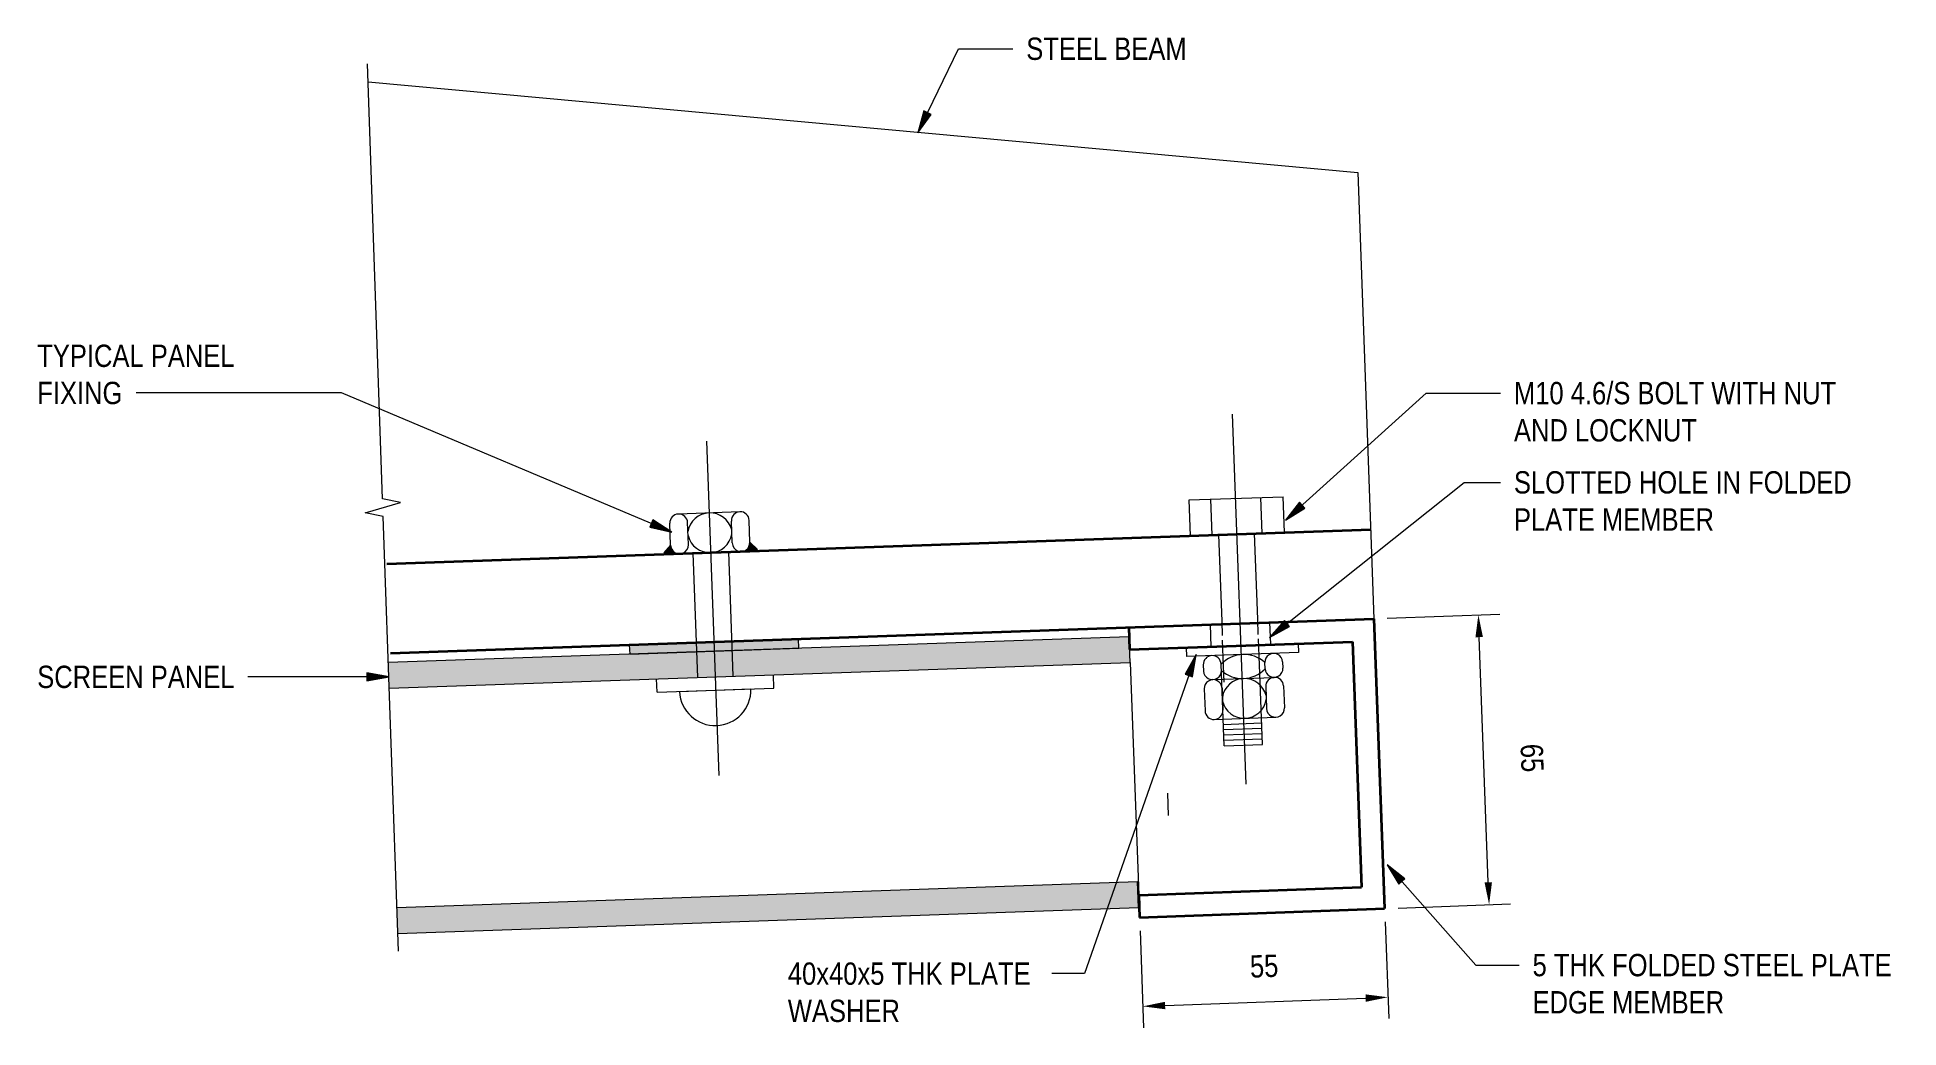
# Model space of a CAD drawing. Header units: metres. Extents: x 10.38 to 19.36, y -0.51 to 4.86.
# Drawn here: x 18.9427 to 19.3601, y 1.8924 to 2.1144 of the extents above; entities that cross this region are included whole.
import ezdxf

# ---------------------------------------------------------------- set-up
doc = ezdxf.new("R2010")
doc.units = ezdxf.units.M
doc.linetypes.add('JacobsCenter', pattern=[0.015000000000000001, 0.009000000000000003, -0.0015, 0.003, -0.0015])
doc.linetypes.add('JacobsDash', pattern=[0.0045000000000000005, 0.003, -0.0015])
doc.layers.get('Defpoints').update_dxf_attribs({"color": 41})
for name, color, linetype, lineweight in [('A-ANNO-DIMS', 7, 'Continuous', 9), ('A-DETL', 7, 'Continuous', 13), ('A-DETL-GENF', 7, 'Continuous', 9), ('G-ANNO-TEXT', 7, 'Continuous', 9)]:
    doc.layers.add(name, color=color, linetype=linetype, lineweight=lineweight)
doc.styles.add('Arial Narrow_4', font='ARIALN.TTF', dxfattribs={"height": 0.005})
doc.dimstyles.new('Dimension_Standard_O__mm__2', dxfattribs={"dimscale": 0.3048, "dimtxt": 0.005117154868091298, "dimasz": 0.01640419947506562, "dimexe": 0.01574803149606299, "dimexo": 0.00984251968503937, "dimgap": 0.00984251968503937, "dimtad": 1, "dimdec": 0, "dimlfac": 1000, "dimzin": 0, "dimdsep": 46, "dimtxsty": 'Arial Narrow_4', "dimsah": 1, "dimcen": 0.09, "dimaunit": 1, "dimadec": 4, "dimazin": 0, "dimtfac": 1, "dimtdec": 4, "dimtix": 1, "dimtmove": 2, "dimatfit": 3, "dimfxl": 1, "dimtvp": 1, "dimtfill": 1, "dimtolj": 1, "dimtzin": 0, "dimlwd": 18, "dimlwe": 18, "dimarcsym": 2})

msp = doc.modelspace()

# ---------------------------------------------------------------- texts
at = {"layer": 'G-ANNO-TEXT', "char_height": 0.005, "attachment_point": 1, "style": 'Arial Narrow_4', "bg_fill": 3, "box_fill_scale": 1, "bg_fill_color": 256, "bg_fill_transparency": 0}
for s, insert in [('STEEL BEAM', (19.16443831300334, 2.114368556609584)), ('TYPICAL PANEL ', (18.94267119196331, 2.045541274968118)), ('FIXING', (18.94267119196331, 2.037206899968118))]:
    msp.add_mtext(s, dxfattribs=dict(at, insert=insert))
at = {"layer": 'G-ANNO-TEXT', "char_height": 0.005, "attachment_point": 1, "style": 'Arial Narrow_4', "bg_fill": 3, "box_fill_scale": 1, "bg_fill_color": 256, "bg_fill_true_color": 13158600, "bg_fill_transparency": 0}
for s, insert in [('M10 4.6/S BOLT WITH NUT ', (19.27378818052864, 2.037173386201004)), ('AND LOCKNUT', (19.27378818052864, 2.028839011201004)), ('SLOTTED HOLE IN FOLDED ', (19.27378818052864, 2.017173386201003)), ('PLATE MEMBER', (19.27378818052864, 2.008839011201003)), ('SCREEN PANEL', (18.94267119196331, 1.973575974147731)), ('5 THK FOLDED STEEL PLATE ', (19.27796341966404, 1.908970252507024)), ('40x40x5 THK PLATE ', (19.11098085855143, 1.907054907121986)), ('EDGE MEMBER', (19.27796341966404, 1.900635877507024)), ('WASHER', (19.11098085855143, 1.898720532121986))]:
    msp.add_mtext(s, dxfattribs=dict(at, insert=insert))

# ---------------------------------------------------------------- blocks, each defined once
blk = doc.blocks.new('CS_DET_BreakLine_ViewScale - Std Break-6970491-DRG-2873234 - DETAIL C')
at = {"layer": 'A-DETL-GENF'}
for p, q in [((0.09350736731043177, 0), (-0.003999999999999937, 0)), ((0.09450736731043184, 0.004), (0.09350736731043177, 0)), ((0.09650736731043187, -0.004), (0.09450736731043184, 0.004)), ((0.09750736731043184, 0), (0.09650736731043187, -0.004)), ((0.1950147346208631, 0), (0.09750736731043184, 0))]:
    blk.add_line(p, q, dxfattribs=at)
blk = doc.blocks.new('DIMBLOCK50-DRG-2873234 - DETAIL C')
at = {"layer": 'A-ANNO-DIMS', "color": 0, "lineweight": 18, "transparency": 16777216}
for p, q in [((19.24538001395058, 1.984221212018697), (19.27060362203709, 1.985157635132066)), ((19.26803288505625, 1.925020863424766), (19.2659924229874, 1.979983000524283)), ((19.24779146912286, 1.919265959082906), (19.27301507720937, 1.920202382196274))]:
    blk.add_line(p, q, dxfattribs=at)
at = {"layer": 'A-ANNO-DIMS', "color": 0, "transparency": 16777216}
for points in [[(19.26682518264042, 1.980013916616235), (19.26515966333437, 1.979952084432331), (19.26580692643568, 1.98497955844242)], [(19.26886564470927, 1.925051779516719), (19.26720012540322, 1.924989947332814), (19.26821838160796, 1.920024305506629)]]:
    blk.add_solid(points, dxfattribs=at)
at = {"layer": 'Defpoints', "color": 0, "transparency": 16777216}
for p in [(19.2423820791997, 1.984109914087669), (19.26580692643568, 1.98497955844242), (19.24479353437198, 1.919154661151878)]:
    blk.add_point(p, dxfattribs=at)
at = {"layer": 'A-ANNO-DIMS', "color": 0, "lineweight": 18, "transparency": 16777216, "insert": (19.28025197287817, 1.956163384714905), "char_height": 0.005, "width": 0.007602630089735642, "attachment_point": 1, "rotation": 272.12612181356536, "line_spacing_factor": 0.9746961653507233, "style": 'Arial Narrow_4', "bg_fill": 3, "box_fill_scale": 1.1, "bg_fill_color": 256, "bg_fill_true_color": 13158600, "bg_fill_transparency": 0}
blk.add_mtext('\\A1;65', dxfattribs=at)
blk = doc.blocks.new('DIMBLOCK51-DRG-2873234 - DETAIL C')
at = {"layer": 'A-ANNO-DIMS', "color": 0, "lineweight": 18, "transparency": 16777216}
for p, q in [((19.24490483230301, 1.916156726400996), (19.24571016140174, 1.894464282807103)), ((19.1899426952035, 1.914116264332149), (19.19074802430222, 1.892423820738252)), ((19.19556650553071, 1.897406012891377), (19.24053552679395, 1.899075481856801))]:
    blk.add_line(p, q, dxfattribs=at)
at = {"layer": 'A-ANNO-DIMS', "color": 0, "transparency": 16777216}
for points in [[(19.240504610702, 1.899908241509824), (19.2405664428859, 1.898242722203778), (19.24553208471209, 1.899260978408515)], [(19.19553558943876, 1.8982387725444), (19.19559742162267, 1.896573253238354), (19.19056994761258, 1.897220516339664)]]:
    blk.add_solid(points, dxfattribs=at)
at = {"layer": 'Defpoints', "color": 0, "transparency": 16777216}
for p in [(19.18983139727247, 1.917114199083031), (19.24479353437199, 1.919154661151878), (19.24553208471209, 1.899260978408515)]:
    blk.add_point(p, dxfattribs=at)
at = {"layer": 'A-ANNO-DIMS', "color": 0, "lineweight": 18, "transparency": 16777216, "insert": (19.21449539000586, 1.908629508358345), "char_height": 0.005, "width": 0.007602630089735642, "attachment_point": 1, "rotation": 2.126121813569673, "line_spacing_factor": 0.9746961653507233, "style": 'Arial Narrow_4', "bg_fill": 3, "box_fill_scale": 1.1, "bg_fill_color": 256, "bg_fill_true_color": 13158600, "bg_fill_transparency": 0}
blk.add_mtext('\\A1;55', dxfattribs=at)

# ---------------------------------------------------------------- hatches: boundary and pattern name
at = {"layer": 'A-DETL-GENF'}
for points in [[(19.08313484711483, 1.998858384814498), (19.08563312607389, 1.998951133090355), (19.08525648770856, 1.999257159755888), (19.0849646447404, 1.999644892215448), (19.08477478006463, 2.000091501869572), (19.08469807238071, 2.000570693594762), (19.08349890240144, 1.999257159755888)], [(19.10164135230271, 1.999545436371362), (19.10413963126178, 1.999638184647218), (19.10245374562795, 2.001229870615155), (19.10241277998679, 2.000746310283339), (19.10225655296257, 2.000286852020637), (19.10199426276419, 1.999878547440576)]]:
    msp.add_hatch(color=256, dxfattribs=at).paths.add_polyline_path(points)
at = {"layer": 'A-DETL-GENF', "true_color": 0xc0c0c0}
for points in [[(19.0215971692953, 1.968523478999509), (19.18770116696502, 1.974323958413791), (19.18750072812597, 1.980063775776576), (19.02139673045625, 1.974263296362294)], [(19.07552177137019, 1.976153384439781), (19.11345918438085, 1.977478188094639), (19.11340263705278, 1.979605852719284), (19.07542255766885, 1.97827955912184)], [(19.02351634288682, 1.913565537938883), (19.18961147821824, 1.919365707873491), (19.18941103937918, 1.925105525236275), (19.02331590404777, 1.919305355301667)]]:
    msp.add_hatch(color=9, dxfattribs=at).paths.add_polyline_path(points)
at = {"layer": 'G-ANNO-TEXT'}
for points in [[(19.14011440547955, 2.093028868813947), (19.14308480244691, 2.097146395008089), (19.14149738869152, 2.097914013390986)], [(19.22259369646792, 2.006213135171924), (19.22689530124055, 2.008910073525533), (19.22571347548806, 2.010218663722393)], [(19.08496414509592, 2.003507691156048), (19.08069842071813, 2.00626103015367), (19.08001397797721, 2.004636019831554)], [(19.21900642964449, 1.979935418230926), (19.22346744680356, 1.982359589431487), (19.22236929916861, 1.983739151747738)], [(19.20251866341183, 1.97609152302445), (19.20003419941872, 1.971663801401531), (19.20169840091497, 1.971081088957486)], [(19.02155524590425, 1.971075974147731), (19.01655524590424, 1.971957609051273), (19.01655524590424, 1.970194339244188)], [(19.24532494610107, 1.928935835864024), (19.24797827104091, 1.924607193251521), (19.24929873893431, 1.925775732919249)]]:
    msp.add_hatch(color=256, dxfattribs=at).paths.add_polyline_path(points)

# ---------------------------------------------------------------- linework, layer by layer
at = {"layer": 'A-DETL', "lineweight": 18}
for p, q in [((19.01685002478578, 2.104463911544459), (19.23880164594839, 2.084090298309782)), ((19.23880164594839, 2.084090298309782), (19.2423820791997, 1.98410991408767)), ((19.08670289692658, 1.967776528120745), (19.10269137748977, 1.968361968803977))]:
    msp.add_line(p, q, dxfattribs=at)
at = {"layer": 'A-DETL', "linetype": 'JacobsCenter', "lineweight": 9}
for p, q in [((19.21372534130872, 1.947015203750745), (19.21064560885698, 2.029971255630596)), ((19.09272959461974, 2.023882275194153), (19.09547398584132, 1.948932503234374)), ((19.18770749252563, 1.974323958413789), (19.18964591542909, 1.922110360815627))]:
    msp.add_line(p, q, dxfattribs=at)
at = {"layer": 'A-DETL'}
for p, q in [((19.1002342975789, 2.008083236413797), (19.08643956067979, 2.007571108631331)), ((19.1002342975789, 2.008083236413797), (19.08643956067979, 2.007571108631331)), ((19.1002342975789, 2.008083236413797), (19.08643956067979, 2.007571108631331)), ((19.20096373245063, 2.010722515074344), (19.22202551967363, 2.011458008891043)), ((19.20127977246537, 2.002686780794597), (19.20096373245063, 2.010722515074344)), ((19.20573426119565, 2.010889105609003), (19.20601491836809, 2.002852135733176)), ((19.21695930310057, 2.0112810927099), (19.2172753431153, 2.003245358430153)), ((19.22230617684607, 2.003421039015216), (19.22202551967363, 2.011458008891043)), ((19.0846980723807, 2.00057069359476), (19.08451513613322, 2.005498286843395)), ((19.08869531871521, 2.000719090836131), (19.08851238246773, 2.005646684084765)), ((19.09849280927981, 2.001082821377228), (19.09830987303233, 2.006010414625858)), ((19.10249005561432, 2.001231218618599), (19.10230711936684, 2.006158811867229)), ((19.0846980723807, 2.00057069359476), (19.08313484711482, 1.998858384814496)), ((19.1016413523027, 1.99954543637136), (19.10413963126177, 1.999638184647216)), ((19.10413963126177, 1.999638184647216), (19.10245374562795, 2.001229870615155)), ((19.20832626842121, 1.983579774812224), (19.20761853334484, 2.002908135202133)), ((19.21633174911079, 1.984014324275237), (19.21561994561711, 2.003187550675701)), ((19.08313484711482, 1.998858384814496), (19.08563312607389, 1.998951133090353)), ((19.10056563106775, 1.999158396830656), (19.08677089416864, 1.99864626904819)), ((19.10056563106775, 1.999158396830656), (19.08677089416864, 1.99864626904819)), ((19.10056563106775, 1.999158396830656), (19.08677089416864, 1.99864626904819)), ((19.08971103962775, 1.998790714792689), (19.09068374646483, 1.970936035435819)), ((19.0976562277616, 1.99906816687608), (19.09862893459869, 1.97121348751921)), ((19.20882847221336, 1.969864507323194), (19.20862498888346, 1.975421670257228)), ((19.21737399110756, 1.955940365738204), (19.21663869248604, 1.975746459790114)), ((19.2219277693731, 1.974424118452685), (19.22197927285791, 1.973036814255082)), ((19.08168521581814, 1.967621799821341), (19.08154545454313, 1.970616919250073)), ((19.10786017179981, 1.968535849425634), (19.10778051418635, 1.971533067720476)), ((19.20413578613948, 1.973763593428845), (19.20418728962429, 1.972376289231248)), ((19.20626011141223, 1.97045186468468), (19.22005484831135, 1.970963992467146)), ((19.20626011141223, 1.97045186468468), (19.22005484831135, 1.970963992467146)), ((19.20626011141223, 1.97045186468468), (19.22005484831135, 1.970963992467146)), ((19.20881202724848, 1.955622503962602), (19.20813303247399, 1.973911990670216)), ((19.21798202652341, 1.972888417013711), (19.2179305230386, 1.974275721211314)), ((19.08168521581814, 1.967621799821341), (19.10786017179981, 1.968535849425634)), ((19.20433568686566, 1.968379042896737), (19.20451862311315, 1.963451449648107)), ((19.20833293320017, 1.968527440138108), (19.20851586944765, 1.963599846889478)), ((19.21813042376478, 1.968891170679205), (19.21831336001226, 1.963963577430571)), ((19.22212767009928, 1.969039567920576), (19.22231060634676, 1.964111974671942)), ((19.20659144490108, 1.961527025101539), (19.2203861818002, 1.962039152884006)), ((19.20659144490108, 1.961527025101539), (19.2203861818002, 1.962039152884006)), ((19.20659144490108, 1.961527025101539), (19.2203861818002, 1.962039152884006)), ((19.20881202724848, 1.955622503962602), (19.21737399110756, 1.955940365738204))]:
    msp.add_line(p, q, dxfattribs=at)
at = {"layer": 'A-DETL', "lineweight": 35}
for p, q in [((19.02108561261583, 1.996394262074733), (19.24166631059544, 2.004097109783207)), ((19.02186888099294, 1.976409423523204), (19.2423820791997, 1.98410991408767)), ((19.2423820791997, 1.98410991408767), (19.24479353437199, 1.919154661151878)), ((19.18741545054436, 1.982190437118658), (19.18760094754549, 1.977193867095182)), ((19.18760094754549, 1.977193867095182), (19.23757060995943, 1.978938846157919)), ((19.23757060995943, 1.978938846157919), (19.23961149461047, 1.923965326332761)), ((19.18964591542909, 1.922110360815627), (19.23961149461047, 1.923965326332761)), ((19.18964591542909, 1.922110360815627), (19.18983139727247, 1.917114199083031)), ((19.18983139727247, 1.917114199083031), (19.24479353437199, 1.919154661151878))]:
    msp.add_line(p, q, dxfattribs=at)
at = {"layer": 'A-DETL', "linetype": 'JacobsDash', "lineweight": 9}
for p, q in [((19.20589317736467, 1.977832645836187), (19.20571867988116, 1.982829599971283)), ((19.20845466098849, 1.980315224419769), (19.20832626842121, 1.983579774812255)), ((19.21646614316996, 1.980597178034641), (19.2163317491108, 1.984014324275016)), ((19.21925094935178, 1.978327497425975), (19.21905276784257, 1.983366523729364)), ((19.20862498888346, 1.975421670257343), (19.20847287242248, 1.979289431942722)), ((19.21663869248601, 1.975746459790904), (19.21648644716913, 1.979617497807529)), ((19.20863390405637, 1.960420452160326), (19.21719586791544, 1.960738313935928)), ((19.2086777400444, 1.959239680598428), (19.21723970390347, 1.95955754237403)), ((19.20872157603243, 1.95805890903653), (19.2172835398915, 1.958376770812132)), ((19.20876541202045, 1.956878137474632), (19.21732737587953, 1.957195999250234))]:
    msp.add_line(p, q, dxfattribs=at)
at = {"layer": 'A-DETL', "lineweight": 9}
for p, q in [((19.18750072812596, 1.980063775776574), (19.02139673045624, 1.974263296362291)), ((19.11340263705276, 1.979605852719283), (19.07542255766884, 1.978279559121838)), ((19.11345918438084, 1.977478188094637), (19.11340263705276, 1.979605852719283)), ((19.18770116696501, 1.974323958413789), (19.18750072812596, 1.980063775776574)), ((19.20039600490437, 1.977627510107695), (19.22537879449506, 1.978554992866263)), ((19.22537879449506, 1.978554992866263), (19.22545299311574, 1.976556369699006)), ((19.02159716929529, 1.968523478999507), (19.18770116696501, 1.974323958413789)), ((19.07542255766884, 1.978279559121839), (19.07552177137018, 1.976153384439779)), ((19.07552177137018, 1.976153384439779), (19.11345918438084, 1.977478188094637)), ((19.20047020352505, 1.975628886940437), (19.20039600490437, 1.977627510107695)), ((19.22545299311574, 1.976556369699006), (19.20047020352505, 1.975628886940437)), ((19.18941103937917, 1.925105525236273), (19.02331590404776, 1.919305355301665)), ((19.18961147821823, 1.919365707873489), (19.18941103937917, 1.925105525236273)), ((19.02351634288681, 1.913565537938881), (19.18961147821823, 1.919365707873489))]:
    msp.add_line(p, q, dxfattribs=at)
at = {"layer": 'A-DETL', "color": 7, "lineweight": 9, "true_color": 0xffffff}
msp.add_line((19.19610362725323, 1.945007470239412), (19.19627812473674, 1.940010516104316), dxfattribs=at)
at = {"layer": 'A-DETL'}
for centre, radius, start, end in [((19.09352242568106, 2.002830614604427), 0.004999999999997323, 13.4817374492362, 170.770506177973), ((19.10030849619959, 2.006084613246543), 0.002000000000001938, 2.126121813581866, 182.1261218135523), ((19.08651375930047, 2.00557248546408), 0.002000000000001938, 2.126121813569606, 182.1261218135654), ((19.08669669554795, 2.000644892215445), 0.001999999999997102, 182.1261218135641, 216.6820863578857), ((19.08669669554795, 2.000644892215445), 0.001999999999995474, 182.1261218135495, 237.8738781864747), ((19.08669669554795, 2.000644892215445), 0.002000000000001938, 219.4010574478409, 2.126121813565595), ((19.09348276606648, 2.003898890857562), 0.004999999999999032, 193.4817374491612, 350.7705061778791), ((19.10049143244707, 2.001157019997914), 0.002000000000001433, 182.1261218135521, 320.2874296922789), ((19.10045512246069, 2.001155671994469), 0.002000000000001806, 306.3783654406328, 2.126121813527603), ((19.10049143244707, 2.001157019997914), 0.001999999999998256, 333.5313826377148, 2.12612181356546), ((19.20613440930673, 1.973837792049531), 0.001999999999998124, 2.126121813567953, 182.1261218135269), ((19.21321755979015, 1.969089608240667), 0.007007695079383342, 47.73650441206919, 136.5157392151019), ((19.21992914620585, 1.974349919831999), 0.002000000000001806, 2.126121813563101, 182.1261218135716), ((19.20618591279155, 1.972450487851933), 0.001999999999998388, 182.1261218135273, 2.126121813565836), ((19.20633431003291, 1.968453241517423), 0.001999999999998388, 2.126121813559462, 182.1261218135782), ((19.21289749920725, 1.977710799443269), 0.007007695079384561, 227.7365044120799, 316.5157392150568), ((19.2133429764135, 1.965711370657774), 0.004999999999998462, 13.48173744923646, 170.7705061779388), ((19.21998064969066, 1.972962615634397), 0.001999999999998256, 182.1261218135552, 2.126121813559348), ((19.22012904693203, 1.968965369299891), 0.002000000000001938, 2.126121813569624, 182.1261218135527), ((19.21330331679892, 1.966779646910909), 0.005000000000000829, 193.481737449306, 350.7705061779985), ((19.20651724628039, 1.963525648268793), 0.002000000000001938, 182.1261218135754, 2.126121813559247), ((19.22031198317951, 1.964037776051256), 0.001999999999998256, 182.1261218135488, 2.126121813565696)]:
    msp.add_arc(centre, radius, start, end, dxfattribs=at)
at = {"layer": 'A-DETL', "lineweight": 18}
msp.add_arc((19.0946942013801, 1.968149426406124), 0.008000000000004288, 182.6716552919267, 1.522401928789587, dxfattribs=at)
at = {"layer": 'G-ANNO-TEXT'}
for p, q in [((19.14011440547955, 2.093028868813947), (19.14922462682595, 2.111868556609584)), ((19.14922462682595, 2.111868556609584), (19.16143831300334, 2.111868556609583)), ((19.14149738869152, 2.097914013390986), (19.14011440547955, 2.093028868813947)), ((19.14011440547955, 2.093028868813947), (19.14308480244691, 2.097146395008089)), ((19.14308480244691, 2.097146395008089), (19.14149738869152, 2.097914013390986)), ((19.00381676117588, 2.034706899968118), (18.96485348362997, 2.034706899968118)), ((19.01089069332173, 2.034706899968118), (19.00381676117588, 2.034706899968118)), ((19.08496414509592, 2.003507691156048), (19.01089069332173, 2.034706899968118)), ((19.22259369646792, 2.006213135171924), (19.25410663771008, 2.034673386201003)), ((19.25410663771008, 2.034673386201003), (19.27078818052864, 2.034673386201004)), ((19.26264645583883, 2.014673386201003), (19.27078818052864, 2.014673386201003)), ((19.22571347548806, 2.010218663722393), (19.22259369646792, 2.006213135171924)), ((19.22259369646792, 2.006213135171924), (19.22689530124055, 2.008910073525533)), ((19.22689530124055, 2.008910073525533), (19.22571347548806, 2.010218663722393)), ((19.08069842071813, 2.00626103015367), (19.08001397797721, 2.004636019831554)), ((19.08001397797721, 2.004636019831554), (19.08496414509592, 2.003507691156048)), ((19.08496414509592, 2.003507691156048), (19.08069842071813, 2.00626103015367)), ((19.22236929916861, 1.983739151747738), (19.21900642964449, 1.979935418230926)), ((19.22346744680356, 1.982359589431487), (19.22236929916861, 1.983739151747738)), ((19.21900642964449, 1.979935418230926), (19.22346744680356, 1.982359589431487)), ((19.20251866341183, 1.97609152302445), (19.20003419941872, 1.971663801401531)), ((19.20169840091497, 1.971081088957486), (19.20251866341183, 1.97609152302445)), ((18.98999119196331, 1.971075974147731), (18.98985660862997, 1.971075974147731)), ((19.02155524590425, 1.971075974147731), (18.98999119196331, 1.971075974147731)), ((19.02155524590425, 1.971075974147731), (19.01655524590424, 1.971957609051273)), ((19.01655524590424, 1.971957609051273), (19.01655524590424, 1.970194339244188)), ((19.01655524590424, 1.970194339244188), (19.02155524590425, 1.971075974147731)), ((19.20003419941872, 1.971663801401531), (19.20169840091497, 1.971081088957486)), ((19.17747044876653, 1.904554907121986), (19.17020481688477, 1.904554907121986)), ((19.26520572127352, 1.906470252507023), (19.27496341966404, 1.906470252507024))]:
    msp.add_line(p, q, dxfattribs=at)

# ---------------------------------------------------------------- block references
at = {"layer": 'A-DETL-GENF', "rotation": 271.9999999999998}
msp.add_blockref('CS_DET_BreakLine_ViewScale - Std Break-6970491-DRG-2873234 - DETAIL C', (19.01685002478578, 2.104463911544459), dxfattribs=at)

msp.set_redraw_order([(e.dxf.handle, doc.entitydb.next_handle()) for e in msp.query("TEXT MTEXT ATTDEF DIMENSION ARC_DIMENSION")])  # texts and dimensions are drawn at this point

# ---------------------------------------------------------------- next in the draw order: dimensions: what is measured, and where the dimension line sits
at = {"layer": 'A-ANNO-DIMS', "lineweight": 18}
dim = msp.add_linear_dim(base=(19.26580692643568, 1.98497955844242), p1=(19.24479353437199, 1.919154661151878), p2=(19.2423820791997, 1.98410991408767), angle=272.1261218135693, dimstyle='Dimension_Standard_O__mm__2', override={"dimpost": '<>', "dimfxl": 0.06500000000000446}, dxfattribs=at)
dim.commit()
dim.dimension.update_dxf_attribs({"geometry": 'DIMBLOCK50-DRG-2873234 - DETAIL C', "text_midpoint": (19.27706196043264, 1.952241022189742), "dimtype": 160, "text_rotation": 272.1261218135654})

# ---------------------------------------------------------------- next in the draw order: linework, layer by layer
at = {"layer": 'G-ANNO-TEXT'}
for p, q in [((19.21900642964449, 1.979935418230926), (19.26264645583883, 2.014673386201003)), ((19.24532494610107, 1.928935835864024), (19.24797827104091, 1.924607193251521)), ((19.24929873893431, 1.925775732919249), (19.24532494610107, 1.928935835864024)), ((19.24797827104091, 1.924607193251521), (19.24929873893431, 1.925775732919249))]:
    msp.add_line(p, q, dxfattribs=at)

# ---------------------------------------------------------------- next in the draw order: dimensions: what is measured, and where the dimension line sits
at = {"layer": 'A-ANNO-DIMS', "lineweight": 18}
dim = msp.add_linear_dim(base=(19.24553208471209, 1.899260978408515), p1=(19.18983139727247, 1.917114199083031), p2=(19.24479353437199, 1.919154661151878), angle=2.126121813569401, dimstyle='Dimension_Standard_O__mm__2', override={"dimpost": '<>', "dimfxl": 0.0550000000000031}, dxfattribs=at)
dim.commit()
dim.dimension.update_dxf_attribs({"geometry": 'DIMBLOCK51-DRG-2873234 - DETAIL C', "text_midpoint": (19.21841775253102, 1.905439495912814), "dimtype": 160, "text_rotation": 2.126121813569673})

# ---------------------------------------------------------------- next in the draw order: linework, layer by layer
at = {"layer": 'G-ANNO-TEXT'}
for p, q in [((19.20251866341183, 1.97609152302445), (19.17747044876653, 1.904554907121986)), ((19.24532494610107, 1.928935835864024), (19.26520572127352, 1.906470252507023))]:
    msp.add_line(p, q, dxfattribs=at)

doc.saveas('drawing.dxf')
